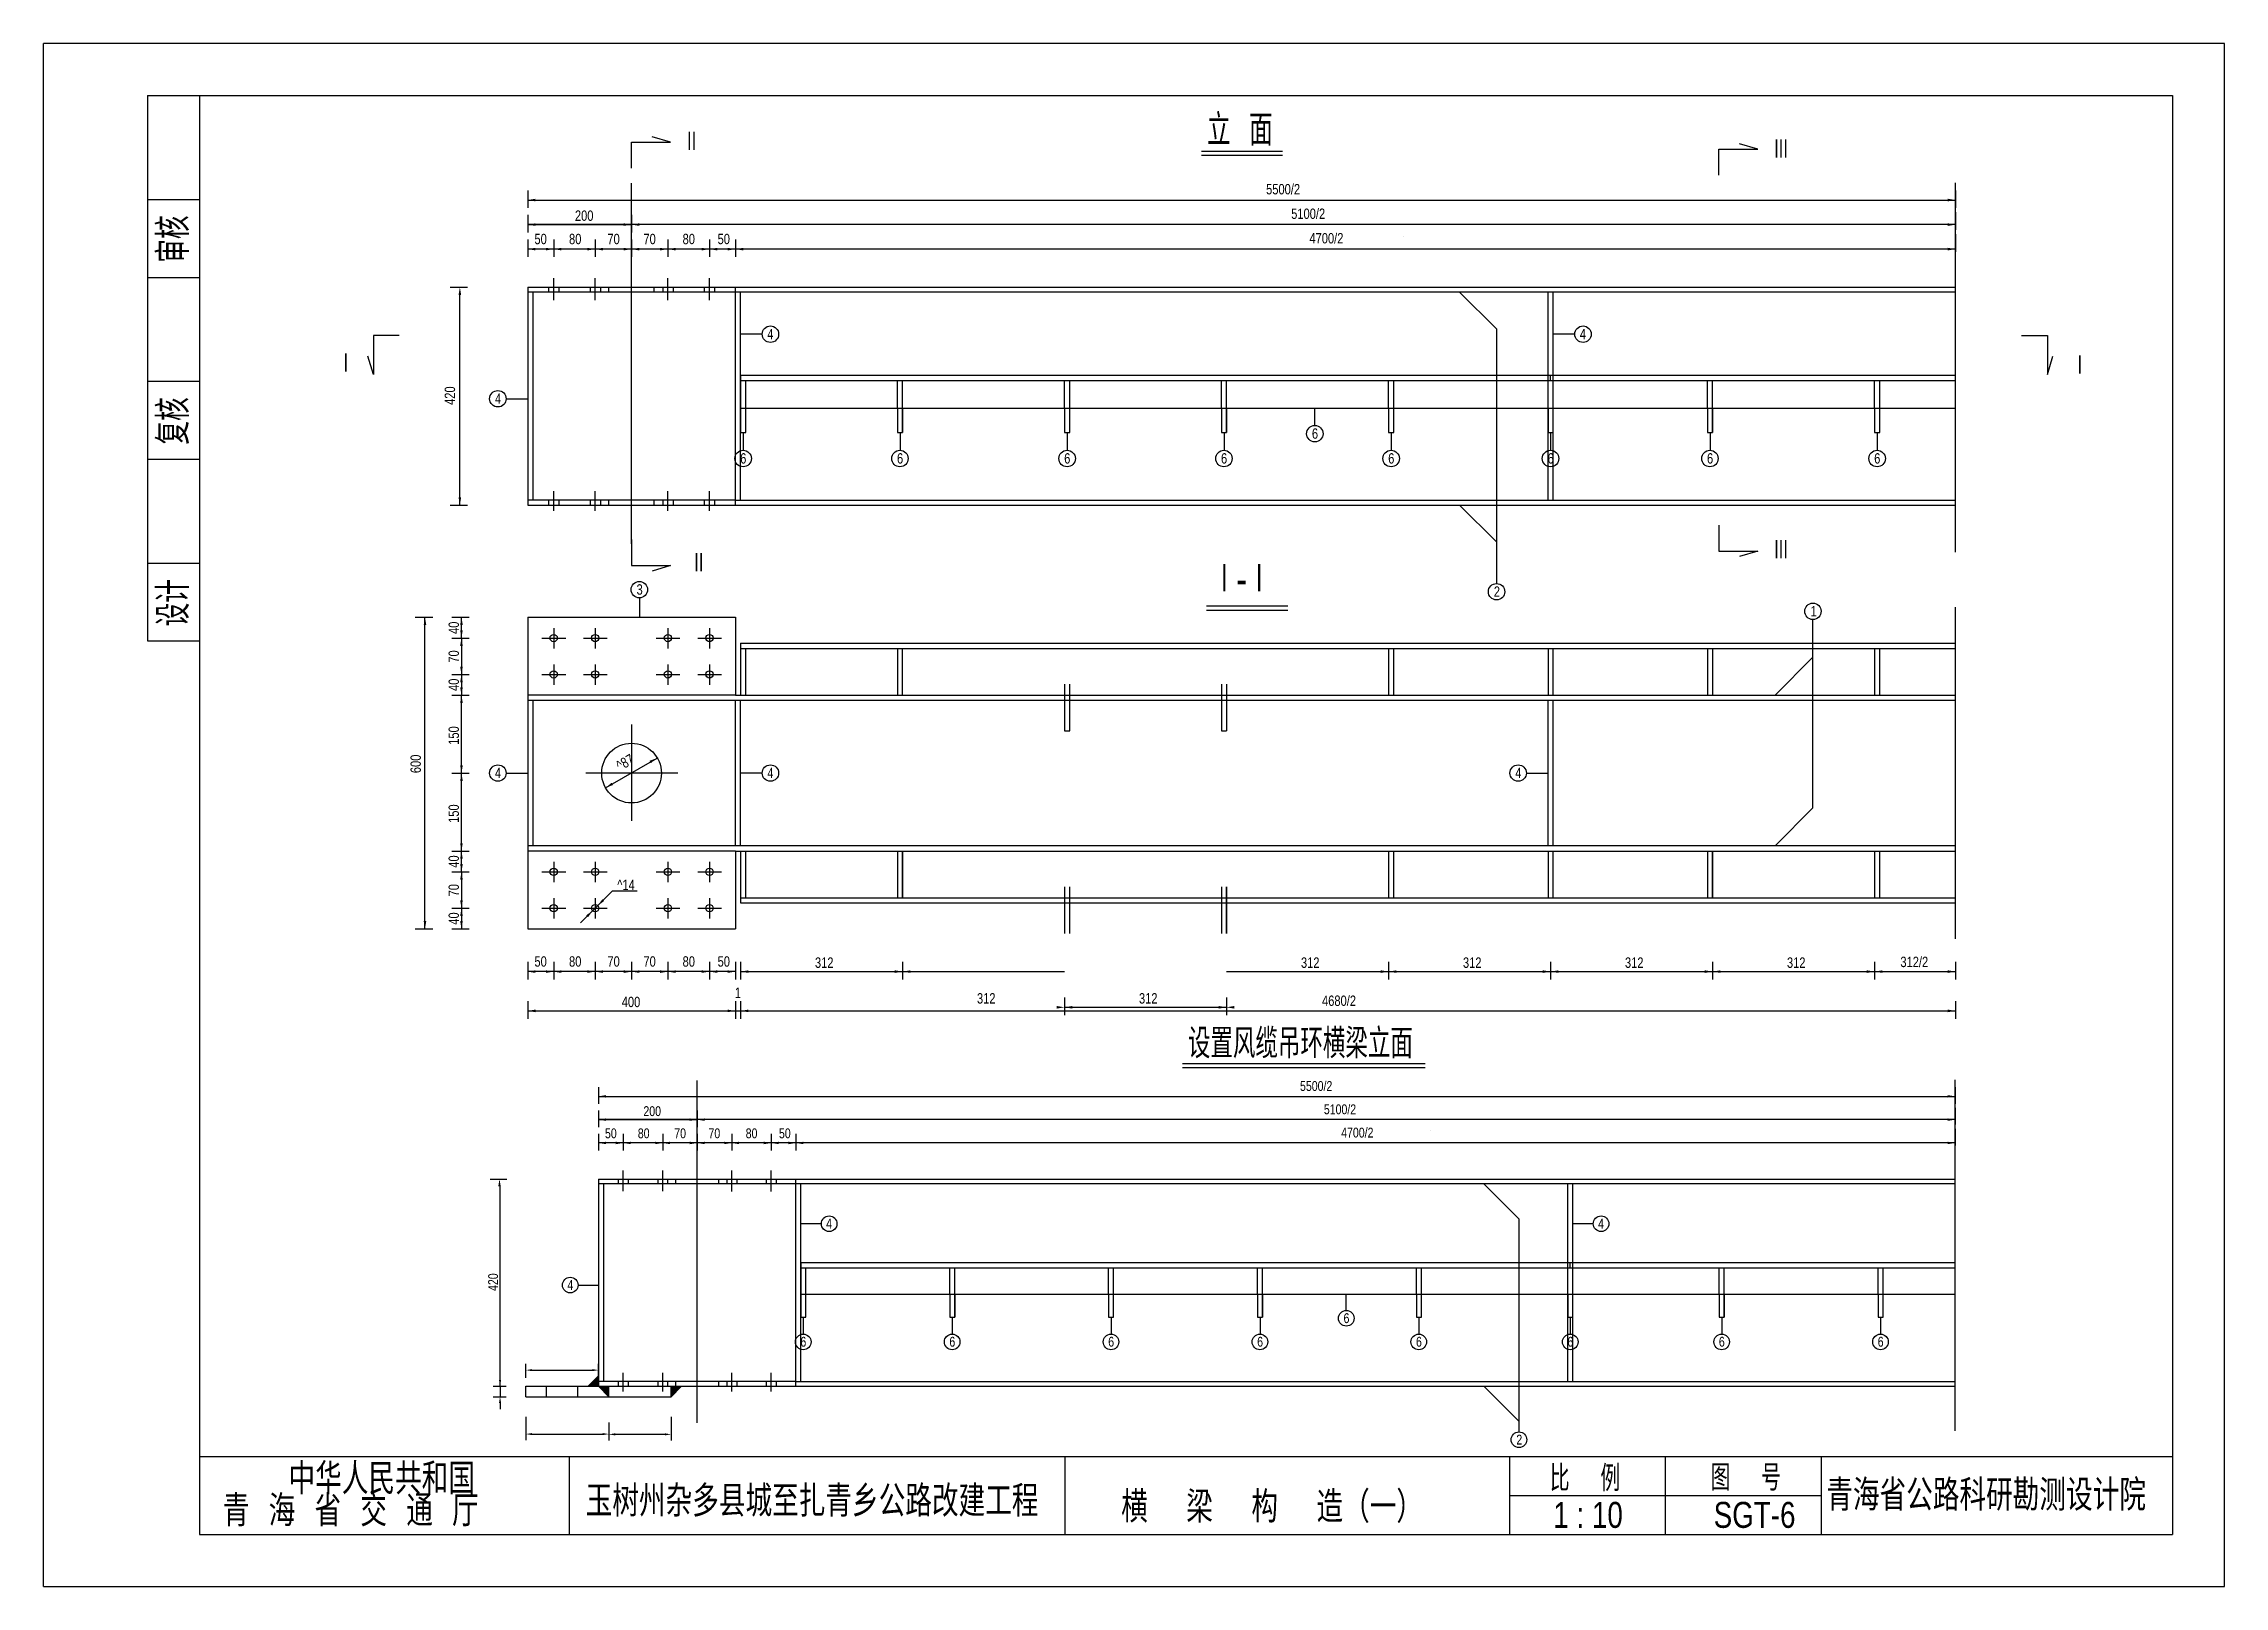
# Model space of a CAD drawing. Extents: x -1031 to 12639, y -595 to 6078.
# Drawn here: x -961 to 3239, y 3108 to 6078 of the extents above; entities that cross this region are included whole.
import ezdxf
from ezdxf.enums import TextEntityAlignment as Align

# ---------------------------------------------------------------- set-up
doc = ezdxf.new("R2010")
doc.units = 0
doc.header["$MEASUREMENT"] = 0
doc.layers.get('0').update_dxf_attribs({"linetype": 'CONTINUOUS'})
doc.layers.get('DEFPOINTS').update_dxf_attribs({"linetype": 'CONTINUOUS'})
doc.layers.add('LAYER2', color=2, linetype='CONTINUOUS')
doc.styles.add('GGX1', font='romanc.shx', dxfattribs={"width": 0.9, "bigfont": 'dk.shx'})
doc.styles.get("Standard").update_dxf_attribs({"font": 'txt.shx', "width": 0.8, "bigfont": 'dk.shx'})
doc.styles.add('STYLE1', font='stxt.shx', dxfattribs={"width": 0.8, "bigfont": 'dk.shx'})
doc.dimstyles.new('JYG', dxfattribs={"dimtxt": 4, "dimasz": 3, "dimexe": 3, "dimexo": 4, "dimgap": 1, "dimtad": 1, "dimtxsty": 'Standard', "dimcen": 2.5, "dimclrd": 2, "dimclre": 2, "dimclrt": 2, "dimadec": 0, "dimazin": 0, "dimtfac": 1, "dimtmove": 0, "dimatfit": 3, "dimfxl": 0, "dimarcsym": 0})

msp = doc.modelspace()

# ---------------------------------------------------------------- texts
at = {"color": 2, "style": 'STYLE1', "width": 0.8}
for s, height, p in [('立  面', 60, (1279.346, 5881.895)), ('5500/2', 20, (1393.357, 5787.825)), ('200', 20, (62.178, 5736.878)), ('5100/2', 20, (1441.639, 5740.6)), ('50', 20, (-15.745, 5691.947)), ('80', 20, (50.856, 5691.947)), ('70', 20, (124.742, 5691.947)), ('70', 20, (194.126, 5691.947)), ('80', 20, (269.573, 5691.947)), ('50', 20, (336.982, 5691.947)), ('4700/2', 20, (1476.761, 5693.375)), ('4', 20, (432.699, 5508.991)), ('4', 20, (1997.699, 5508.991)), ('4', 20, (-91.814, 5384.655)), ('6', 20, (1481.551, 5317.365)), ('6', 20, (380.482, 5269.609)), ('6', 20, (682.482, 5269.609)), ('6', 20, (1004.482, 5269.609)), ('6', 20, (1306.482, 5269.609)), ('6', 20, (1628.482, 5269.609)), ('6', 20, (1935.482, 5269.609)), ('6', 20, (2242.482, 5269.609)), ('6', 20, (2564.482, 5269.609)), ('3', 20, (180.895, 5017.25)), ('2', 20, (1831.871, 5013.145)), ('1', 20, (2441.98, 4975.463)), ('4', 20, (-91.814, 4664.062)), ('4', 20, (432.699, 4664.062)), ('4', 20, (1873.186, 4664.062)), ('^ 14', 20, (143.625, 4448.419)), ('50', 20, (-15.745, 4301.077)), ('80', 20, (50.856, 4301.077)), ('70', 20, (124.742, 4301.077)), ('70', 20, (194.126, 4301.077)), ('80', 20, (269.573, 4301.077)), ('50', 20, (336.982, 4301.077)), ('312', 20, (524.448, 4298.784)), ('312', 20, (1460.448, 4298.784)), ('312', 20, (1772.448, 4298.784)), ('312', 20, (2084.448, 4298.784)), ('312', 20, (2396.448, 4298.784)), ('312/2', 20, (2614.944, 4300.213)), ('400', 20, (152.351, 4223.141)), ('1', 20, (370.046, 4240.717)), ('312', 20, (836.448, 4230.05)), ('312', 20, (1148.448, 4230.05)), ('4680/2', 20, (1501.047, 4225.498)), ('设置风缆吊环横梁立面', 57, (1242.786, 4124.816)), ('5500/2', 19, (1458.699, 4061.814)), ('200', 19, (194.079, 4013.415)), ('5100/2', 19, (1504.567, 4016.951)), ('50', 19, (120.052, 3970.73)), ('80', 19, (183.324, 3970.73)), ('70', 19, (253.515, 3970.73)), ('70', 19, (319.43, 3970.73)), ('80', 19, (391.104, 3970.73)), ('50', 19, (455.143, 3970.73)), ('4700/2', 19, (1537.933, 3972.087)), ('4', 19, (546.074, 3796.922)), ('4', 19, (2032.824, 3796.922)), ('4', 19, (47.786, 3678.803)), ('6', 19, (1542.483, 3614.877)), ('6', 19, (496.468, 3569.509)), ('6', 19, (783.368, 3569.509)), ('6', 19, (1089.268, 3569.509)), ('6', 19, (1376.168, 3569.509)), ('6', 19, (1682.068, 3569.509)), ('6', 19, (1973.718, 3569.509)), ('6', 19, (2265.368, 3569.509)), ('6', 19, (2571.268, 3569.509)), ('2', 19, (1875.287, 3381.093))]:
    msp.add_text(s, height=height, dxfattribs=at).set_placement(p)
at = {"color": 2, "linetype": 'ByBlock', "style": 'STYLE1', "width": 0.8}
for s, p in [('审核', (-681.07, 5656.187)), ('复核', (-681.07, 5306.187)), ('设计', (-681.07, 4956.187))]:
    msp.add_text(s, height=60, rotation=90, dxfattribs=at).set_placement(p)
at = {"color": 2, "style": 'STYLE1', "width": 0.8}
for s, height, rotation, p in [('420', 20, 90, (-168.613, 5382.494)), ('40', 20, 90, (-161.209, 4941.526)), ('70', 20, 90, (-161.209, 4886.266)), ('40', 20, 90, (-161.209, 4831.803)), ('150', 20, 90, (-161.209, 4728.189)), ('600', 20, 90, (-234.519, 4673.617)), ('^ 87', 20, 30, (149.095, 4677.297)), ('150', 20, 90, (-161.209, 4577.801)), ('40', 20, 90, (-161.209, 4491.526)), ('70', 20, 90, (-161.209, 4436.266)), ('40', 20, 90, (-161.209, 4381.803)), ('420', 19, 90, (-85.865, 3676.75))]:
    msp.add_text(s, height=height, rotation=rotation, dxfattribs=at).set_placement(p)
at = {"color": 2, "linetype": 'ByBlock'}
for s, height, style, width, p in [('Ⅰ-Ⅰ', 60, 'STYLE1', 0.8, (1290.156, 5017.672)), ('中华人民共和国', 60, 'GGX1', 0.9, (-489.443, 3285.096)), ('比    例', 50, 'STYLE1', 0.8, (1939.807, 3291.046)), ('图    号', 50, 'STYLE1', 0.8, (2249.489, 3292.329)), ('青海省公路科研勘测设计院', 60, 'GGX1', 0.9, (2472.212, 3253.622)), (' 青 海 省 交 通 厅', 60, 'GGX1', 0.9, (-653.052, 3223.571)), ('玉树州杂多县城至扎青乡公路改建工程', 60, 'GGX1', 0.9, (82.864, 3242.203)), ('1 : 10', 50, 'STYLE1', 0.8, (1946.58, 3220.686)), ('SGT-6', 50, 'STYLE1', 0.8, (2255.366, 3220.686))]:
    msp.add_text(s, height=height, dxfattribs=dict(at, style=style, width=width)).set_placement(p)
at = {"color": 2, "linetype": 'ByBlock', "style": 'GGX1', "width": 0.9}
msp.add_text('横  梁  构  造（一）', height=60, dxfattribs=at).set_placement((1404.865, 3260.935), align=Align.MIDDLE_CENTER)
at = {"layer": 'LAYER2', "color": 2, "width": 0.8}
for s, p in [('Ⅱ', (271.787, 5869.435)), ('Ⅲ', (2369.936, 5854.575)), ('Ⅰ', (-394.216, 5443.005)), ('Ⅰ', (2945.398, 5438.961)), ('Ⅱ', (285.614, 5058.603)), ('Ⅲ', (2369.936, 5083.575))]:
    msp.add_text(s, height=40, dxfattribs=at).set_placement(p)

# ---------------------------------------------------------------- blocks, each defined once
blk = doc.blocks.new('*D17')
at = {"color": 2, "lineweight": -2}
for p, q in [((-32.3, 3509.2), (-32.3, 3536.3)), ((107.7, 3509.2), (107.7, 3536.3)), ((-20.3, 3524.3), (95.7, 3524.3))]:
    blk.add_line(p, q, dxfattribs=at)
at = {"color": 2}
for points in [[(-20.3, 3526.3), (-20.3, 3522.3), (-32.3, 3524.3)], [(95.7, 3526.3), (95.7, 3522.3), (107.7, 3524.3)]]:
    blk.add_solid(points, dxfattribs=at)
at = {"layer": 'DEFPOINTS', "color": 0}
for p in [(-32.3, 3493.2), (107.7, 3524.3), (107.7, 3493.2)]:
    blk.add_point(p, dxfattribs=at)
blk = doc.blocks.new('*D18')
at = {"color": 2, "lineweight": -2}
for p, q in [((-32.3, 3434.6), (-32.3, 3389.2)), ((127.7, 3423.2), (127.7, 3389.2)), ((-20.3, 3401.2), (115.7, 3401.2))]:
    blk.add_line(p, q, dxfattribs=at)
at = {"color": 2}
for points in [[(-20.3, 3403.2), (-20.3, 3399.2), (-32.3, 3401.2)], [(115.7, 3403.2), (115.7, 3399.2), (127.7, 3401.2)]]:
    blk.add_solid(points, dxfattribs=at)
at = {"layer": 'DEFPOINTS', "color": 0}
for p in [(-32.3, 3450.6), (127.7, 3439.2), (127.7, 3401.2)]:
    blk.add_point(p, dxfattribs=at)
blk = doc.blocks.new('*D19')
at = {"color": 2, "lineweight": -2}
for p, q in [((-95.5, 3493.2), (-70, 3493.2)), ((-82, 3505.2), (-82, 3517.2)), ((-82, 3493.2), (-82, 3473.2)), ((-95.5, 3473.2), (-70, 3473.2)), ((-82, 3461.2), (-82, 3449.2))]:
    blk.add_line(p, q, dxfattribs=at)
at = {"color": 2}
for points in [[(-84, 3505.2), (-80, 3505.2), (-82, 3493.2)], [(-84, 3461.2), (-80, 3461.2), (-82, 3473.2)]]:
    blk.add_solid(points, dxfattribs=at)
at = {"layer": 'DEFPOINTS', "color": 0}
for p in [(-111.5, 3493.2), (-111.5, 3473.2), (-82, 3473.2)]:
    blk.add_point(p, dxfattribs=at)
blk = doc.blocks.new('*D20')
at = {"color": 2, "lineweight": -2}
for p, q in [((127.7, 3423), (127.7, 3388.7)), ((247.7, 3434.4), (247.7, 3388.7)), ((235.7, 3400.7), (139.7, 3400.7))]:
    blk.add_line(p, q, dxfattribs=at)
at = {"color": 2}
for points in [[(139.7, 3402.7), (139.7, 3398.7), (127.7, 3400.7)], [(235.7, 3402.7), (235.7, 3398.7), (247.7, 3400.7)]]:
    blk.add_solid(points, dxfattribs=at)
at = {"layer": 'DEFPOINTS', "color": 0}
for p in [(247.7, 3450.4), (127.7, 3439), (127.7, 3400.7)]:
    blk.add_point(p, dxfattribs=at)

# ---------------------------------------------------------------- dimensions: what is measured, and where the dimension line sits
at = {"color": 1}
dim = msp.add_linear_dim(base=(107.725, 3524.296), p1=(-32.275, 3493.224), p2=(107.725, 3493.224), dimstyle='JYG', override={"dimtxt": 20, "dimasz": 12, "dimexe": 12, "dimexo": 16, "dimgap": 4}, dxfattribs=at)
dim.commit()
dim.dimension.update_dxf_attribs({"geometry": '*D17', "text_midpoint": (37.725, 3538.296)})
at = {"color": 2}
dim = msp.add_linear_dim(base=(-82.038, 3473.224), p1=(-111.451, 3493.224), p2=(-111.451, 3473.224), angle=90, dimstyle='JYG', override={"dimtxt": 20, "dimasz": 12, "dimexe": 12, "dimexo": 16, "dimgap": 4}, dxfattribs=at)
dim.commit()
dim.dimension.update_dxf_attribs({"geometry": '*D19', "text_midpoint": (-82.038, 3483.224), "dimtype": 160})
dim = msp.add_linear_dim(base=(127.725, 3401.18), p1=(-32.275, 3450.558), p2=(127.725, 3439.225), dimstyle='JYG', override={"dimtxt": 20, "dimasz": 12, "dimexe": 12, "dimexo": 16, "dimgap": 4}, dxfattribs=at)
dim.commit()
dim.dimension.update_dxf_attribs({"geometry": '*D18', "text_midpoint": (47.725, 3415.18)})
dim = msp.add_linear_dim(base=(127.725, 3400.677), p1=(247.725, 3450.371), p2=(127.725, 3439.038), angle=180, dimstyle='JYG', override={"dimtxt": 20, "dimasz": 12, "dimexe": 12, "dimexo": 16, "dimgap": 4}, dxfattribs=at)
dim.commit()
dim.dimension.update_dxf_attribs({"geometry": '*D20', "text_midpoint": (187.725, 3414.677)})

# ---------------------------------------------------------------- hatches: boundary and pattern name
h = msp.add_hatch()
h.set_pattern_fill('ANSI31', color=1, style=0)
h.set_pattern_definition([(45, (90.58765, -20.61879), (-0.0883883476, 0.0883883476), [])])
h.paths.add_polyline_path([(107.725, 3513.224), (87.725, 3493.224), (107.725, 3493.224)])
h.paths.add_polyline_path([(127.725, 3493.224), (107.725, 3493.224), (127.725, 3473.224)])
h.paths.add_polyline_path([(267.725, 3493.224), (247.725, 3493.224), (247.725, 3473.224)])

# ---------------------------------------------------------------- linework, layer by layer
at = {"color": 2, "linetype": 'Continuous'}
for p, q in [((-961.07, 3108.046), (-961.07, 6078.046)), ((3238.93, 6078.046), (-961.07, 6078.046)), ((3238.93, 3108.046), (3238.93, 6078.046)), ((-961.07, 3108.046), (3238.93, 3108.046))]:
    msp.add_line(p, q, dxfattribs=at)
at = {"linetype": 'Continuous'}
for p, q in [((-761.07, 5978.046), (-761.07, 4928.046)), ((-761.07, 5978.046), (-661.07, 5978.046)), ((-661.07, 5978.046), (-661.07, 5978.046)), ((-761.07, 5778.046), (-661.07, 5778.046)), ((-661.07, 5778.046), (-661.07, 5778.046)), ((-761.07, 5628.046), (-661.07, 5628.046)), ((-661.07, 5628.046), (-661.07, 5628.046)), ((-761.07, 5428.046), (-661.07, 5428.046)), ((-661.07, 5428.046), (-661.07, 5428.046)), ((-761.07, 5278.046), (-661.07, 5278.046)), ((-661.07, 5278.046), (-661.07, 5278.046)), ((-761.07, 5078.046), (-661.07, 5078.046)), ((-661.07, 5078.046), (-661.07, 5078.046)), ((-761.07, 4928.046), (-761.07, 4928.046)), ((-761.07, 4928.046), (-661.07, 4928.046)), ((-661.07, 4928.046), (-661.07, 4928.046)), ((-661.07, 3358.046), (3138.93, 3358.046)), ((51.656, 3208.046), (51.656, 3358.046)), ((51.656, 3358.046), (51.656, 3358.046)), ((908.526, 3358.046), (908.526, 3358.046)), ((1006.292, 3208.046), (1006.292, 3358.046)), ((1862.793, 3208.046), (1862.793, 3358.046)), ((1862.793, 3358.046), (1862.793, 3358.046)), ((2162.793, 3208.046), (2162.793, 3358.046)), ((2162.793, 3358.046), (2162.793, 3358.046)), ((2462.793, 3208.046), (2462.793, 3358.046)), ((2462.793, 3358.046), (2462.793, 3358.046)), ((3138.93, 3358.046), (3138.93, 3358.046)), ((1862.793, 3283.046), (2462.793, 3283.046))]:
    msp.add_line(p, q, dxfattribs=at)
at = {"color": 6}
for p, q in [((-661.07, 5978.046), (-661.07, 3208.046)), ((-661.07, 5978.046), (3138.93, 5978.046)), ((3138.93, 5978.046), (3138.93, 3208.046)), ((-661.07, 3208.046), (3138.93, 3208.046))]:
    msp.add_line(p, q, dxfattribs=at)
at = {"color": 2}
for p, q in [((171.279, 5888.157), (246.279, 5888.157)), ((171.279, 5838.157), (171.279, 5888.157)), ((246.279, 5888.157), (210.848, 5898.697)), ((2340.446, 5874.925), (2305.014, 5885.464)), ((1268.667, 5863.043), (1425.018, 5863.043)), ((2265.446, 5824.925), (2265.446, 5874.925)), ((2265.446, 5874.925), (2340.446, 5874.925)), ((1657.713, 5706.907), (1657.713, 5706.907)), ((-28.721, 5609.309), (2721.279, 5609.309)), ((-28.721, 5609.309), (-28.721, 5189.309)), ((-28.721, 5599.309), (-28.721, 5189.309)), ((371.279, 5599.309), (-28.721, 5599.309)), ((371.279, 5599.309), (371.279, 5609.309)), ((2721.279, 5599.309), (371.279, 5599.309)), ((373.779, 5609.309), (1938.779, 5609.309)), ((373.779, 5609.309), (1938.779, 5609.309)), ((1836.859, 5528.842), (1765.964, 5599.309)), ((1938.779, 5609.309), (2721.279, 5609.309)), ((1938.779, 5609.309), (2721.279, 5609.309)), ((-326.003, 5516.206), (-326.003, 5441.206)), ((-276.003, 5516.206), (-326.003, 5516.206)), ((422.901, 5518.646), (381.279, 5518.646)), ((1836.859, 5528.842), (1836.859, 5038.686)), ((1987.901, 5518.646), (1946.279, 5518.646)), ((2848.306, 5516.206), (2898.306, 5516.206)), ((2898.306, 5516.206), (2898.306, 5441.206)), ((-326.003, 5441.206), (-336.543, 5476.637)), ((2898.306, 5441.206), (2908.846, 5476.637)), ((2721.279, 5439.309), (381.279, 5439.309)), ((381.279, 5439.309), (381.279, 5329.309)), ((1941.279, 5429.309), (1941.279, 5439.309)), ((-70.343, 5394.309), (-28.721, 5394.309)), ((381.279, 5376.309), (2721.279, 5376.309)), ((391.279, 5329.309), (391.279, 5376.309)), ((683.279, 5376.309), (683.279, 5329.309)), ((693.279, 5376.309), (693.279, 5329.309)), ((693.279, 5329.309), (693.279, 5376.309)), ((1005.279, 5376.309), (1005.279, 5329.309)), ((1015.279, 5329.309), (1015.279, 5376.309)), ((1307.279, 5376.309), (1307.279, 5329.309)), ((1317.279, 5329.309), (1317.279, 5376.309)), ((1317.279, 5376.309), (1317.279, 5329.309)), ((1487.182, 5343.348), (1487.182, 5376.309)), ((1629.279, 5376.309), (1629.279, 5329.309)), ((1639.279, 5329.309), (1639.279, 5376.309)), ((1936.279, 5376.309), (1936.279, 5329.309)), ((1946.279, 5329.309), (1946.279, 5376.309)), ((2243.279, 5376.309), (2243.279, 5329.309)), ((2253.279, 5329.309), (2253.279, 5376.309)), ((2253.279, 5376.309), (2253.279, 5329.309)), ((2565.279, 5376.309), (2565.279, 5329.309)), ((2575.279, 5329.309), (2575.279, 5376.309)), ((381.279, 5329.309), (391.279, 5329.309)), ((386.279, 5329.309), (386.279, 5295.671)), ((683.279, 5329.309), (693.279, 5329.309)), ((688.279, 5329.309), (688.279, 5295.671)), ((1005.279, 5329.309), (1015.279, 5329.309)), ((1010.279, 5329.309), (1010.279, 5295.671)), ((1307.279, 5329.309), (1317.279, 5329.309)), ((1312.279, 5329.309), (1312.279, 5295.671)), ((1629.279, 5329.309), (1639.279, 5329.309)), ((1634.279, 5329.309), (1634.279, 5295.671)), ((1936.279, 5329.309), (1946.279, 5329.309)), ((1941.279, 5329.309), (1941.279, 5295.671)), ((2243.279, 5329.309), (2253.279, 5329.309)), ((2248.279, 5329.309), (2248.279, 5295.671)), ((2565.279, 5329.309), (2575.279, 5329.309)), ((2570.279, 5329.309), (2570.279, 5295.671)), ((371.279, 5199.309), (-28.721, 5199.309)), ((-28.721, 5189.309), (2721.279, 5189.309)), ((371.279, 5199.309), (2721.279, 5199.309)), ((371.279, 5189.309), (371.279, 5199.309)), ((1836.859, 5118.842), (1765.964, 5189.309)), ((2265.446, 5150.926), (2265.446, 5100.926)), ((171.279, 5123.246), (171.279, 5073.246)), ((2265.446, 5100.926), (2340.446, 5100.926)), ((2340.446, 5100.926), (2305.014, 5090.386)), ((171.279, 5073.246), (246.279, 5073.246)), ((246.279, 5073.246), (210.848, 5062.706)), ((186.241, 5011.114), (186.241, 4973.717)), ((-156.329, 4933.717), (-156.329, 4973.717)), ((-28.721, 4973.717), (371.279, 4973.717)), ((-28.721, 4973.717), (-28.721, 4373.717)), ((371.279, 4973.717), (371.279, 4823.717)), ((1278.822, 4987.613), (1435.174, 4987.613)), ((2446.111, 4606.968), (2446.111, 4968.935)), ((-156.329, 4933.717), (-156.329, 4863.717)), ((381.279, 4923.717), (2721.279, 4923.717)), ((2446.111, 4896.968), (2373.47, 4823.717)), ((-156.329, 4863.717), (-156.329, 4823.717)), ((-156.329, 4523.717), (-156.329, 4823.717)), ((371.279, 4823.717), (-28.721, 4823.717)), ((2721.279, 4813.717), (-28.721, 4813.717)), ((-18.721, 4813.717), (-18.721, 4533.717)), ((371.279, 4823.717), (2721.279, 4823.717)), ((371.279, 4533.717), (371.279, 4813.717)), ((381.279, 4823.717), (391.279, 4823.717)), ((381.279, 4533.717), (381.279, 4813.717)), ((683.279, 4823.717), (693.279, 4823.717)), ((1629.279, 4823.717), (1639.279, 4823.717)), ((1931.279, 4823.717), (1941.279, 4823.717)), ((1936.279, 4533.717), (1936.279, 4813.717)), ((1941.279, 4823.717), (1951.279, 4823.717)), ((1946.279, 4533.717), (1946.279, 4813.717)), ((2243.279, 4823.717), (2253.279, 4823.717)), ((2565.279, 4823.717), (2575.279, 4823.717)), ((1005.279, 4754.982), (1015.279, 4754.982)), ((1307.279, 4754.982), (1317.279, 4754.982)), ((-70.343, 4673.717), (-28.721, 4673.717)), ((121.196, 4645.458), (220.288, 4702.669)), ((422.901, 4673.717), (381.279, 4673.717)), ((1894.657, 4673.717), (1936.279, 4673.717)), ((2446.111, 4606.968), (2373.47, 4533.717)), ((-156.329, 4483.717), (-156.329, 4523.717)), ((2721.279, 4533.717), (-28.721, 4533.717)), ((371.279, 4523.717), (-28.721, 4523.717)), ((-28.721, 4523.717), (-28.721, 4523.717)), ((371.279, 4523.717), (2721.279, 4523.717)), ((371.279, 4523.717), (371.279, 4373.717)), ((1936.279, 4523.717), (1936.279, 4433.717)), ((1946.279, 4433.717), (1946.279, 4523.717)), ((-156.329, 4483.717), (-156.329, 4413.717)), ((-156.329, 4413.717), (-156.329, 4373.717)), ((72.995, 4385.433), (134.458, 4446.895)), ((134.449, 4446.895), (182.198, 4446.895)), ((381.279, 4423.717), (2721.279, 4423.717)), ((-28.721, 4373.717), (371.279, 4373.717)), ((371.313, 4291.566), (-28.754, 4291.566)), ((381.279, 4215.923), (2721.279, 4215.923)), ((1232.642, 4106.906), (1699.719, 4106.906)), ((1709.838, 3984.942), (1709.838, 3984.942)), ((107.725, 3892.224), (2720.225, 3892.224)), ((107.725, 3892.224), (107.725, 3493.224)), ((107.725, 3882.724), (107.725, 3493.224)), ((487.725, 3882.724), (107.725, 3882.724)), ((487.725, 3882.724), (487.725, 3892.224)), ((2720.225, 3882.724), (487.725, 3882.724)), ((490.1, 3892.224), (1976.85, 3892.224)), ((490.1, 3892.224), (1976.85, 3892.224)), ((1880.026, 3815.781), (1812.676, 3882.724)), ((1976.85, 3892.224), (2720.225, 3892.224)), ((1976.85, 3892.224), (2720.225, 3892.224)), ((536.766, 3806.094), (497.225, 3806.094)), ((1880.026, 3815.781), (1880.026, 3405.356)), ((2023.516, 3806.094), (1983.975, 3806.094)), ((2720.225, 3730.724), (497.225, 3730.724)), ((497.225, 3730.724), (497.225, 3626.224)), ((1979.225, 3721.224), (1979.225, 3730.724)), ((68.185, 3687.974), (107.725, 3687.974)), ((497.225, 3670.874), (2720.225, 3670.874)), ((506.725, 3626.224), (506.725, 3670.874)), ((784.125, 3670.874), (784.125, 3626.224)), ((793.625, 3670.874), (793.625, 3626.224)), ((793.625, 3626.224), (793.625, 3670.874)), ((1090.025, 3670.874), (1090.025, 3626.224)), ((1099.525, 3626.224), (1099.525, 3670.874)), ((1376.925, 3670.874), (1376.925, 3626.224)), ((1386.425, 3626.224), (1386.425, 3670.874)), ((1386.425, 3670.874), (1386.425, 3626.224)), ((1547.833, 3639.561), (1547.833, 3670.874)), ((1682.825, 3670.874), (1682.825, 3626.224)), ((1692.325, 3626.224), (1692.325, 3670.874)), ((1974.475, 3670.874), (1974.475, 3626.224)), ((1983.975, 3626.224), (1983.975, 3670.874)), ((2266.125, 3670.874), (2266.125, 3626.224)), ((2275.625, 3626.224), (2275.625, 3670.874)), ((2275.625, 3670.874), (2275.625, 3626.224)), ((2572.025, 3670.874), (2572.025, 3626.224)), ((2581.525, 3626.224), (2581.525, 3670.874)), ((497.225, 3626.224), (506.725, 3626.224)), ((501.975, 3626.224), (501.975, 3594.268)), ((784.125, 3626.224), (793.625, 3626.224)), ((788.875, 3626.224), (788.875, 3594.268)), ((1090.025, 3626.224), (1099.525, 3626.224)), ((1094.775, 3626.224), (1094.775, 3594.268)), ((1376.925, 3626.224), (1386.425, 3626.224)), ((1381.675, 3626.224), (1381.675, 3594.268)), ((1682.825, 3626.224), (1692.325, 3626.224)), ((1687.575, 3626.224), (1687.575, 3594.268)), ((1974.475, 3626.224), (1983.975, 3626.224)), ((1979.225, 3626.224), (1979.225, 3594.268)), ((2266.125, 3626.224), (2275.625, 3626.224)), ((2270.875, 3626.224), (2270.875, 3594.268)), ((2572.025, 3626.224), (2581.525, 3626.224)), ((2576.775, 3626.224), (2576.775, 3594.268)), ((7.725, 3473.224), (7.725, 3493.224)), ((67.725, 3473.224), (67.725, 3493.224)), ((487.725, 3502.724), (107.725, 3502.724)), ((107.725, 3493.224), (2720.225, 3493.224)), ((487.725, 3502.724), (2720.225, 3502.724)), ((487.725, 3493.224), (487.725, 3502.724)), ((1880.026, 3426.281), (1812.676, 3493.224))]:
    msp.add_line(p, q, dxfattribs=at)
for p, q in [((1268.667, 5871.188), (1425.018, 5871.188)), ((1278.822, 4995.758), (1435.174, 4995.758)), ((1232.642, 4114.644), (1699.719, 4114.644))]:
    msp.add_line(p, q)
at = {"color": 3}
for p, q in [((171.279, 5115.094), (171.279, 5809.269)), ((2721.279, 5099.327), (2721.279, 5810.02)), ((21.279, 5584.495), (21.279, 5626.344)), ((101.279, 5584.495), (101.279, 5626.344)), ((241.279, 5584.076), (241.279, 5626.344)), ((321.279, 5584.076), (321.279, 5626.344)), ((21.279, 5178.723), (21.279, 5216.266)), ((101.279, 5178.723), (101.279, 5216.266)), ((241.279, 5178.723), (241.279, 5216.266)), ((321.279, 5178.723), (321.279, 5216.266)), ((2721.279, 4354.901), (2721.279, 4993.211)), ((-1.405, 4933.717), (44.499, 4933.717)), ((21.279, 4952.905), (21.279, 4913.641)), ((78.595, 4933.717), (124.499, 4933.717)), ((101.279, 4952.905), (101.279, 4913.641)), ((218.595, 4933.717), (264.499, 4933.717)), ((241.279, 4952.905), (241.279, 4913.641)), ((298.595, 4933.717), (344.499, 4933.717)), ((321.279, 4952.905), (321.279, 4913.641)), ((21.279, 4882.905), (21.279, 4843.641)), ((101.279, 4882.905), (101.279, 4843.641)), ((241.279, 4882.905), (241.279, 4843.641)), ((321.279, 4882.905), (321.279, 4843.641)), ((-1.405, 4863.717), (44.499, 4863.717)), ((78.595, 4863.717), (124.499, 4863.717)), ((218.595, 4863.717), (264.499, 4863.717)), ((298.595, 4863.717), (344.499, 4863.717)), ((171.279, 4767.158), (171.279, 4582.085)), ((260.629, 4673.717), (82.907, 4673.717)), ((21.279, 4502.905), (21.279, 4463.641)), ((101.279, 4502.905), (101.279, 4463.641)), ((241.279, 4502.905), (241.279, 4463.641)), ((321.279, 4502.905), (321.279, 4463.641)), ((-1.405, 4483.717), (44.499, 4483.717)), ((78.595, 4483.717), (124.499, 4483.717)), ((218.595, 4483.717), (264.499, 4483.717)), ((298.595, 4483.717), (344.499, 4483.717)), ((-1.405, 4413.717), (44.499, 4413.717)), ((21.279, 4432.905), (21.279, 4393.641)), ((78.595, 4413.717), (124.499, 4413.717)), ((101.279, 4432.905), (101.279, 4393.641)), ((218.595, 4413.717), (264.499, 4413.717)), ((241.279, 4432.905), (241.279, 4393.641)), ((298.595, 4413.717), (344.499, 4413.717)), ((321.279, 4432.905), (321.279, 4393.641)), ((297.725, 3422.72), (297.725, 4082.186)), ((2720.225, 3407.741), (2720.225, 4082.899)), ((155.225, 3868.651), (155.225, 3908.408)), ((231.225, 3868.651), (231.225, 3908.408)), ((364.225, 3868.253), (364.225, 3908.408)), ((440.225, 3868.253), (440.225, 3908.408)), ((155.225, 3483.168), (155.225, 3518.833)), ((231.225, 3483.168), (231.225, 3518.833)), ((364.225, 3483.168), (364.225, 3518.833)), ((440.225, 3483.168), (440.225, 3518.833))]:
    msp.add_line(p, q, dxfattribs=at)
at = {"color": 2, "linetype": 'ByBlock'}
for p, q in [((-28.754, 5795.596), (-28.754, 5761.885)), ((-28.754, 5776.885), (2721.279, 5776.885)), ((2721.279, 5795.596), (2721.279, 5761.885)), ((2721.279, 5795.596), (2721.279, 5761.885)), ((-28.754, 5748.371), (-28.754, 5714.66)), ((2721.279, 5729.66), (-28.754, 5729.66)), ((-28.754, 5729.66), (171.279, 5729.66)), ((171.279, 5748.371), (171.279, 5714.66)), ((171.279, 5748.371), (171.279, 5714.66)), ((2721.279, 5753.371), (2721.279, 5719.66)), ((2721.279, 5753.371), (2721.279, 5719.66)), ((-28.754, 5701.146), (-28.754, 5667.435)), ((2721.279, 5682.435), (-28.754, 5682.435)), ((21.279, 5701.146), (21.279, 5667.435)), ((101.279, 5701.146), (101.279, 5667.435)), ((171.279, 5701.146), (171.279, 5667.435)), ((171.279, 5701.146), (171.279, 5667.435)), ((241.279, 5701.146), (241.279, 5667.435)), ((321.279, 5701.146), (321.279, 5667.435)), ((371.313, 5701.146), (371.313, 5667.435)), ((2721.279, 5711.146), (2721.279, 5677.435)), ((2721.279, 5711.146), (2721.279, 5677.435)), ((-178.122, 5609.309), (-144.411, 5609.309)), ((-178.122, 5609.309), (-144.411, 5609.309)), ((-159.411, 5189.309), (-159.411, 5594.309)), ((-178.122, 5189.309), (-144.411, 5189.309)), ((-178.122, 5189.309), (-144.411, 5189.309)), ((-245.294, 4973.717), (-211.583, 4973.717)), ((-245.294, 4973.717), (-211.583, 4973.717)), ((-226.583, 4373.717), (-226.583, 4973.717)), ((-175.04, 4973.717), (-141.329, 4973.717)), ((-175.04, 4973.717), (-141.329, 4973.717)), ((-175.04, 4933.717), (-141.329, 4933.717)), ((-175.04, 4933.717), (-141.329, 4933.717)), ((-175.04, 4863.717), (-141.329, 4863.717)), ((-175.04, 4863.717), (-141.329, 4863.717)), ((-175.04, 4823.717), (-141.329, 4823.717)), ((-175.04, 4823.717), (-141.329, 4823.717)), ((-175.04, 4673.717), (-141.329, 4673.717)), ((-175.04, 4673.717), (-141.329, 4673.717)), ((-175.04, 4673.717), (-141.329, 4673.717)), ((-175.04, 4673.717), (-141.329, 4673.717)), ((-175.04, 4523.717), (-141.329, 4523.717)), ((-175.04, 4523.717), (-141.329, 4523.717)), ((-175.04, 4523.717), (-141.329, 4523.717)), ((-175.04, 4523.717), (-141.329, 4523.717)), ((-175.04, 4483.717), (-141.329, 4483.717)), ((-175.04, 4483.717), (-141.329, 4483.717)), ((-175.04, 4413.717), (-141.329, 4413.717)), ((-175.04, 4413.717), (-141.329, 4413.717)), ((-245.294, 4373.717), (-211.583, 4373.717)), ((-245.294, 4373.717), (-211.583, 4373.717)), ((-175.04, 4373.717), (-141.329, 4373.717)), ((-175.04, 4373.717), (-141.329, 4373.717)), ((-28.754, 4310.277), (-28.754, 4276.566)), ((21.279, 4310.277), (21.279, 4276.566)), ((101.279, 4310.277), (101.279, 4276.566)), ((171.279, 4310.277), (171.279, 4276.566)), ((171.279, 4310.277), (171.279, 4276.566)), ((241.279, 4310.277), (241.279, 4276.566)), ((321.279, 4310.277), (321.279, 4276.566)), ((371.313, 4310.277), (371.313, 4276.566)), ((381.279, 4310.277), (381.279, 4276.566)), ((381.279, 4310.277), (381.279, 4276.566)), ((381.279, 4310.277), (381.279, 4276.566)), ((381.279, 4291.566), (693.279, 4291.566)), ((693.279, 4310.277), (693.279, 4276.566)), ((693.279, 4310.277), (693.279, 4276.566)), ((693.279, 4310.277), (693.279, 4276.566)), ((693.279, 4291.566), (1005.279, 4291.566)), ((1317.279, 4291.566), (1629.279, 4291.566)), ((1629.279, 4310.277), (1629.279, 4276.566)), ((1629.279, 4310.277), (1629.279, 4276.566)), ((1629.279, 4310.277), (1629.279, 4276.566)), ((1629.279, 4291.566), (1941.279, 4291.566)), ((1941.279, 4310.277), (1941.279, 4276.566)), ((1941.279, 4310.277), (1941.279, 4276.566)), ((1941.279, 4310.277), (1941.279, 4276.566)), ((1941.279, 4291.566), (2253.279, 4291.566)), ((2253.279, 4310.277), (2253.279, 4276.566)), ((2253.279, 4310.277), (2253.279, 4276.566)), ((2253.279, 4310.277), (2253.279, 4276.566)), ((2253.279, 4291.566), (2565.279, 4291.566)), ((2565.279, 4310.277), (2565.279, 4276.566)), ((2565.279, 4310.277), (2565.279, 4276.566)), ((2565.279, 4310.277), (2565.279, 4276.566)), ((2565.279, 4291.566), (2721.279, 4291.566)), ((2721.279, 4310.277), (2721.279, 4276.566)), ((2721.279, 4310.277), (2721.279, 4276.566)), ((-28.721, 4234.634), (-28.721, 4200.923)), ((-28.721, 4215.923), (381.279, 4215.923)), ((371.279, 4234.634), (371.279, 4200.923)), ((381.279, 4234.634), (381.279, 4200.923)), ((1005.279, 4241.542), (1005.279, 4207.832)), ((1005.279, 4241.542), (1005.279, 4207.832)), ((1005.279, 4241.542), (1005.279, 4207.832)), ((1005.279, 4222.832), (1317.279, 4222.832)), ((1317.279, 4241.542), (1317.279, 4207.832)), ((1317.279, 4241.542), (1317.279, 4207.832)), ((1317.279, 4241.542), (1317.279, 4207.832)), ((2721.279, 4234.634), (2721.279, 4200.923)), ((2721.279, 4234.634), (2721.279, 4200.923)), ((107.693, 4069.196), (107.693, 4037.171)), ((107.693, 4051.421), (2720.225, 4051.421)), ((2720.225, 4069.196), (2720.225, 4037.171)), ((2720.225, 4069.196), (2720.225, 4037.171)), ((107.693, 4024.333), (107.693, 3992.308)), ((2720.225, 4006.558), (107.693, 4006.558)), ((107.693, 4006.558), (297.725, 4006.558)), ((297.725, 4024.333), (297.725, 3992.308)), ((297.725, 4024.333), (297.725, 3992.308)), ((2720.225, 4029.083), (2720.225, 3997.058)), ((2720.225, 4029.083), (2720.225, 3997.058)), ((107.693, 3979.47), (107.693, 3947.444)), ((2720.225, 3961.694), (107.693, 3961.694)), ((155.225, 3979.47), (155.225, 3947.444)), ((231.225, 3979.47), (231.225, 3947.444)), ((297.725, 3979.47), (297.725, 3947.444)), ((297.725, 3979.47), (297.725, 3947.444)), ((364.225, 3979.47), (364.225, 3947.444)), ((440.225, 3979.47), (440.225, 3947.444)), ((487.758, 3979.47), (487.758, 3947.444)), ((2720.225, 3988.97), (2720.225, 3956.944)), ((2720.225, 3988.97), (2720.225, 3956.944)), ((-100.819, 3892.224), (-68.794, 3892.224)), ((-100.819, 3892.224), (-68.794, 3892.224)), ((-82.038, 3493.224), (-82.038, 3877.974)), ((-14.206, 3493.224), (17.82, 3493.224)), ((-14.206, 3493.224), (17.82, 3493.224))]:
    msp.add_line(p, q, dxfattribs=at)
at = {"color": 1}
for p, q in [((-18.721, 5599.309), (-18.721, 5199.309)), ((11.279, 5609.309), (11.279, 5599.309)), ((31.279, 5609.309), (31.279, 5599.309)), ((91.279, 5609.309), (91.279, 5599.309)), ((111.279, 5609.309), (111.279, 5599.309)), ((127.779, 5599.309), (127.779, 5609.309)), ((214.779, 5599.309), (214.779, 5609.309)), ((231.279, 5609.309), (231.279, 5599.309)), ((251.279, 5609.309), (251.279, 5599.309)), ((311.279, 5609.309), (311.279, 5599.309)), ((331.279, 5609.309), (331.279, 5599.309)), ((371.279, 5199.309), (371.279, 5599.309)), ((381.279, 5199.309), (381.279, 5599.309)), ((1936.279, 5199.309), (1936.279, 5599.309)), ((1946.279, 5199.309), (1946.279, 5599.309)), ((381.279, 5429.309), (2721.279, 5429.309)), ((391.279, 5376.309), (391.279, 5429.309)), ((683.279, 5376.309), (683.279, 5429.309)), ((693.279, 5376.309), (693.279, 5429.309)), ((1005.279, 5376.309), (1005.279, 5429.309)), ((1015.279, 5376.309), (1015.279, 5429.309)), ((1307.279, 5376.309), (1307.279, 5429.309)), ((1317.279, 5376.309), (1317.279, 5429.309)), ((1629.279, 5376.309), (1629.279, 5429.309)), ((1639.279, 5376.309), (1639.279, 5429.309)), ((2243.279, 5376.309), (2243.279, 5429.309)), ((2253.279, 5376.309), (2253.279, 5429.309)), ((2565.279, 5376.309), (2565.279, 5429.309)), ((2575.279, 5376.309), (2575.279, 5429.309)), ((11.279, 5199.309), (11.279, 5189.309)), ((31.279, 5199.309), (31.279, 5189.309)), ((91.279, 5199.309), (91.279, 5189.309)), ((111.279, 5199.309), (111.279, 5189.309)), ((127.779, 5189.309), (127.779, 5199.309)), ((214.779, 5189.309), (214.779, 5199.309)), ((231.279, 5199.309), (231.279, 5189.309)), ((251.279, 5199.309), (251.279, 5189.309)), ((311.279, 5199.309), (311.279, 5189.309)), ((331.279, 5199.309), (331.279, 5189.309)), ((381.279, 4923.717), (381.279, 4823.717)), ((381.279, 4923.717), (381.279, 4823.717)), ((381.279, 4913.717), (2721.279, 4913.717)), ((391.279, 4823.717), (391.279, 4913.717)), ((683.279, 4913.717), (683.279, 4823.717)), ((693.279, 4823.717), (693.279, 4913.717)), ((1629.279, 4913.717), (1629.279, 4823.717)), ((1639.279, 4823.717), (1639.279, 4913.717)), ((1936.279, 4913.717), (1936.279, 4823.717)), ((1946.279, 4823.717), (1946.279, 4913.717)), ((2243.279, 4913.717), (2243.279, 4823.717)), ((2253.279, 4913.717), (2253.279, 4823.717)), ((2565.279, 4913.717), (2565.279, 4823.717)), ((2575.279, 4823.717), (2575.279, 4913.717)), ((1005.279, 4844.982), (1005.279, 4754.982)), ((1015.279, 4754.982), (1015.279, 4844.982)), ((1307.279, 4844.982), (1307.279, 4754.982)), ((1317.279, 4844.982), (1317.279, 4754.982)), ((381.279, 4523.717), (381.279, 4423.717)), ((381.279, 4523.717), (381.279, 4423.717)), ((391.279, 4433.717), (391.279, 4523.717)), ((683.279, 4523.717), (683.279, 4433.717)), ((693.279, 4433.717), (693.279, 4523.717)), ((693.279, 4523.717), (693.279, 4433.717)), ((1629.279, 4523.717), (1629.279, 4433.717)), ((1639.279, 4433.717), (1639.279, 4523.717)), ((2243.279, 4523.717), (2243.279, 4433.717)), ((2253.279, 4523.717), (2253.279, 4433.717)), ((2253.279, 4433.717), (2253.279, 4523.717)), ((2565.279, 4523.717), (2565.279, 4433.717)), ((2575.279, 4433.717), (2575.279, 4523.717)), ((1005.279, 4454.982), (1005.279, 4364.982)), ((1015.279, 4364.982), (1015.279, 4454.982)), ((1307.279, 4454.982), (1307.279, 4364.982)), ((1317.279, 4454.982), (1317.279, 4364.982)), ((1317.279, 4364.982), (1317.279, 4454.982)), ((381.279, 4433.717), (2721.279, 4433.717)), ((117.225, 3882.724), (117.225, 3502.724)), ((145.725, 3892.224), (145.725, 3882.724)), ((164.725, 3892.224), (164.725, 3882.724)), ((221.725, 3892.224), (221.725, 3882.724)), ((240.725, 3892.224), (240.725, 3882.724)), ((256.4, 3882.724), (256.4, 3892.224)), ((339.05, 3882.724), (339.05, 3892.224)), ((354.725, 3892.224), (354.725, 3882.724)), ((373.725, 3892.224), (373.725, 3882.724)), ((430.725, 3892.224), (430.725, 3882.724)), ((449.725, 3892.224), (449.725, 3882.724)), ((487.725, 3502.724), (487.725, 3882.724)), ((497.225, 3502.724), (497.225, 3882.724)), ((1974.475, 3502.724), (1974.475, 3882.724)), ((1983.975, 3502.724), (1983.975, 3882.724)), ((497.225, 3721.224), (2720.225, 3721.224)), ((506.725, 3670.874), (506.725, 3721.224)), ((784.125, 3670.874), (784.125, 3721.224)), ((793.625, 3670.874), (793.625, 3721.224)), ((1090.025, 3670.874), (1090.025, 3721.224)), ((1099.525, 3670.874), (1099.525, 3721.224)), ((1376.925, 3670.874), (1376.925, 3721.224)), ((1386.425, 3670.874), (1386.425, 3721.224)), ((1682.825, 3670.874), (1682.825, 3721.224)), ((1692.325, 3670.874), (1692.325, 3721.224)), ((2266.125, 3670.874), (2266.125, 3721.224)), ((2275.625, 3670.874), (2275.625, 3721.224)), ((2572.025, 3670.874), (2572.025, 3721.224)), ((2581.525, 3670.874), (2581.525, 3721.224)), ((107.725, 3513.224), (87.725, 3493.224)), ((107.725, 3493.224), (127.725, 3473.224)), ((145.725, 3502.724), (145.725, 3493.224)), ((164.725, 3502.724), (164.725, 3493.224)), ((221.725, 3502.724), (221.725, 3493.224)), ((240.725, 3502.724), (240.725, 3493.224)), ((256.4, 3493.224), (256.4, 3502.724)), ((339.05, 3493.224), (339.05, 3502.724)), ((354.725, 3502.724), (354.725, 3493.224)), ((373.725, 3502.724), (373.725, 3493.224)), ((430.725, 3502.724), (430.725, 3493.224)), ((449.725, 3502.724), (449.725, 3493.224))]:
    msp.add_line(p, q, dxfattribs=at)
at = {"color": 7}
for p, q in [((-32.275, 3493.224), (247.725, 3493.224)), ((-32.275, 3473.224), (-32.275, 3493.224)), ((127.725, 3473.224), (127.725, 3493.224)), ((247.725, 3473.224), (267.725, 3493.224)), ((247.725, 3473.224), (247.725, 3493.224)), ((-32.275, 3473.224), (247.725, 3473.224))]:
    msp.add_line(p, q, dxfattribs=at)
at = {"color": 2}
for centre, radius in [((438.741, 5518.696), 15.84), ((2003.741, 5518.696), 15.84), ((-86.182, 5394.36), 15.84), ((1487.182, 5327.069), 15.84), ((386.114, 5279.314), 15.84), ((688.114, 5279.314), 15.84), ((1010.114, 5279.314), 15.84), ((1312.114, 5279.314), 15.84), ((1634.114, 5279.314), 15.84), ((1941.114, 5279.314), 15.84), ((2248.114, 5279.314), 15.84), ((2570.114, 5279.314), 15.84), ((186.241, 5026.954), 15.84), ((1837.217, 5022.85), 15.84), ((2446.469, 4985.168), 15.84), ((21.279, 4933.717), 7), ((101.279, 4933.717), 7), ((241.279, 4933.717), 7), ((321.279, 4933.717), 7), ((21.279, 4863.717), 7), ((101.279, 4863.717), 7), ((241.279, 4863.717), 7), ((321.279, 4863.717), 7), ((171.279, 4673.717), 57.5), ((-86.182, 4673.767), 15.84), ((438.741, 4673.767), 15.84), ((1878.818, 4673.767), 15.84), ((21.279, 4483.717), 7), ((101.279, 4483.717), 7), ((241.279, 4483.717), 7), ((321.279, 4483.717), 7), ((21.279, 4413.717), 7), ((101.279, 4413.717), 7), ((241.279, 4413.717), 7), ((321.279, 4413.717), 7), ((551.814, 3806.142), 15.048), ((2038.564, 3806.142), 15.048), ((53.137, 3688.022), 15.048), ((1547.833, 3624.096), 15.048), ((501.818, 3578.729), 15.048), ((788.718, 3578.729), 15.048), ((1094.618, 3578.729), 15.048), ((1381.518, 3578.729), 15.048), ((1687.418, 3578.729), 15.048), ((1979.068, 3578.729), 15.048), ((2270.718, 3578.729), 15.048), ((2576.618, 3578.729), 15.048), ((1880.366, 3390.312), 15.048)]:
    msp.add_circle(centre, radius, dxfattribs=at)
at = {"color": 2, "linetype": 'ByBlock'}
for points in [[(-13.754, 5779.385), (-13.754, 5774.385), (-28.754, 5776.885)], [(2706.279, 5779.385), (2706.279, 5774.385), (2721.279, 5776.885)], [(-13.754, 5732.16), (-13.754, 5727.16), (-28.754, 5729.66)], [(156.279, 5732.16), (156.279, 5727.16), (171.279, 5729.66)], [(186.279, 5732.16), (186.279, 5727.16), (171.279, 5729.66)], [(2706.279, 5732.16), (2706.279, 5727.16), (2721.279, 5729.66)], [(-13.754, 5684.935), (-13.754, 5679.935), (-28.754, 5682.435)], [(6.246, 5684.935), (6.246, 5679.935), (21.246, 5682.435)], [(36.279, 5684.935), (36.279, 5679.935), (21.279, 5682.435)], [(86.279, 5684.935), (86.279, 5679.935), (101.279, 5682.435)], [(116.279, 5684.935), (116.279, 5679.935), (101.279, 5682.435)], [(156.279, 5684.935), (156.279, 5679.935), (171.279, 5682.435)], [(186.279, 5684.935), (186.279, 5679.935), (171.279, 5682.435)], [(226.279, 5684.935), (226.279, 5679.935), (241.279, 5682.435)], [(256.279, 5684.935), (256.279, 5679.935), (241.279, 5682.435)], [(306.279, 5684.935), (306.279, 5679.935), (321.279, 5682.435)], [(336.313, 5684.935), (336.313, 5679.935), (321.313, 5682.435)], [(356.313, 5684.935), (356.313, 5679.935), (371.313, 5682.435)], [(386.347, 5684.935), (386.347, 5679.935), (371.347, 5682.435)], [(2706.279, 5684.935), (2706.279, 5679.935), (2721.279, 5682.435)], [(-161.911, 5594.309), (-156.911, 5594.309), (-159.411, 5609.309)], [(-161.911, 5204.309), (-156.911, 5204.309), (-159.411, 5189.309)], [(-229.083, 4958.717), (-224.083, 4958.717), (-226.583, 4973.717)], [(-158.829, 4958.717), (-153.829, 4958.717), (-156.329, 4973.717)], [(-158.829, 4948.717), (-153.829, 4948.717), (-156.329, 4933.717)], [(-158.829, 4918.717), (-153.829, 4918.717), (-156.329, 4933.717)], [(-158.829, 4878.717), (-153.829, 4878.717), (-156.329, 4863.717)], [(-158.829, 4848.717), (-153.829, 4848.717), (-156.329, 4863.717)], [(-158.829, 4838.717), (-153.829, 4838.717), (-156.329, 4823.717)], [(-158.829, 4808.717), (-153.829, 4808.717), (-156.329, 4823.717)], [(-158.829, 4688.717), (-153.829, 4688.717), (-156.329, 4673.717)], [(-158.829, 4658.717), (-153.829, 4658.717), (-156.329, 4673.717)], [(206.048, 4697.334), (208.548, 4693.004), (220.288, 4702.669)], [(132.937, 4655.123), (135.437, 4650.793), (121.196, 4645.458)], [(-158.829, 4538.717), (-153.829, 4538.717), (-156.329, 4523.717)], [(-158.829, 4508.717), (-153.829, 4508.717), (-156.329, 4523.717)], [(-158.829, 4498.717), (-153.829, 4498.717), (-156.329, 4483.717)], [(-158.829, 4468.717), (-153.829, 4468.717), (-156.329, 4483.717)], [(-158.829, 4428.717), (-153.829, 4428.717), (-156.329, 4413.717)], [(-158.829, 4398.717), (-153.829, 4398.717), (-156.329, 4413.717)], [(115.068, 4431.041), (118.604, 4427.505), (106.229, 4418.667)], [(-229.083, 4388.717), (-224.083, 4388.717), (-226.583, 4373.717)], [(-158.829, 4388.717), (-153.829, 4388.717), (-156.329, 4373.717)], [(83.955, 4399.928), (87.491, 4396.393), (96.33, 4408.767)], [(-13.754, 4294.066), (-13.754, 4289.066), (-28.754, 4291.566)], [(6.246, 4294.066), (6.246, 4289.066), (21.246, 4291.566)], [(36.279, 4294.066), (36.279, 4289.066), (21.279, 4291.566)], [(86.279, 4294.066), (86.279, 4289.066), (101.279, 4291.566)], [(116.279, 4294.066), (116.279, 4289.066), (101.279, 4291.566)], [(156.279, 4294.066), (156.279, 4289.066), (171.279, 4291.566)], [(186.279, 4294.066), (186.279, 4289.066), (171.279, 4291.566)], [(226.279, 4294.066), (226.279, 4289.066), (241.279, 4291.566)], [(256.279, 4294.066), (256.279, 4289.066), (241.279, 4291.566)], [(306.279, 4294.066), (306.279, 4289.066), (321.279, 4291.566)], [(336.313, 4294.066), (336.313, 4289.066), (321.313, 4291.566)], [(356.313, 4294.066), (356.313, 4289.066), (371.313, 4291.566)], [(396.279, 4294.066), (396.279, 4289.066), (381.279, 4291.566)], [(678.279, 4294.066), (678.279, 4289.066), (693.279, 4291.566)], [(708.279, 4294.066), (708.279, 4289.066), (693.279, 4291.566)], [(1614.279, 4294.066), (1614.279, 4289.066), (1629.279, 4291.566)], [(1644.279, 4294.066), (1644.279, 4289.066), (1629.279, 4291.566)], [(1926.279, 4294.066), (1926.279, 4289.066), (1941.279, 4291.566)], [(1956.279, 4294.066), (1956.279, 4289.066), (1941.279, 4291.566)], [(2238.279, 4294.066), (2238.279, 4289.066), (2253.279, 4291.566)], [(2268.279, 4294.066), (2268.279, 4289.066), (2253.279, 4291.566)], [(2550.279, 4294.066), (2550.279, 4289.066), (2565.279, 4291.566)], [(2580.279, 4294.066), (2580.279, 4289.066), (2565.279, 4291.566)], [(2706.279, 4294.066), (2706.279, 4289.066), (2721.279, 4291.566)], [(-13.721, 4218.423), (-13.721, 4213.423), (-28.721, 4215.923)], [(356.279, 4218.423), (356.279, 4213.423), (371.279, 4215.923)], [(396.279, 4218.423), (396.279, 4213.423), (381.279, 4215.923)], [(990.279, 4225.332), (990.279, 4220.332), (1005.279, 4222.832)], [(1020.279, 4225.332), (1020.279, 4220.332), (1005.279, 4222.832)], [(1302.279, 4225.332), (1302.279, 4220.332), (1317.279, 4222.832)], [(1332.279, 4225.332), (1332.279, 4220.332), (1317.279, 4222.832)], [(2706.279, 4218.423), (2706.279, 4213.423), (2721.279, 4215.923)], [(121.943, 4053.796), (121.943, 4049.046), (107.693, 4051.421)], [(2705.975, 4053.796), (2705.975, 4049.046), (2720.225, 4051.421)], [(121.943, 4008.933), (121.943, 4004.183), (107.693, 4006.558)], [(283.475, 4008.933), (283.475, 4004.183), (297.725, 4006.558)], [(311.975, 4008.933), (311.975, 4004.183), (297.725, 4006.558)], [(2705.975, 4008.933), (2705.975, 4004.183), (2720.225, 4006.558)], [(121.943, 3964.069), (121.943, 3959.319), (107.693, 3961.694)], [(140.943, 3964.069), (140.943, 3959.319), (155.193, 3961.694)], [(169.475, 3964.069), (169.475, 3959.319), (155.225, 3961.694)], [(216.975, 3964.069), (216.975, 3959.319), (231.225, 3961.694)], [(245.475, 3964.069), (245.475, 3959.319), (231.225, 3961.694)], [(283.475, 3964.069), (283.475, 3959.319), (297.725, 3961.694)], [(311.975, 3964.069), (311.975, 3959.319), (297.725, 3961.694)], [(349.975, 3964.069), (349.975, 3959.319), (364.225, 3961.694)], [(378.475, 3964.069), (378.475, 3959.319), (364.225, 3961.694)], [(425.975, 3964.069), (425.975, 3959.319), (440.225, 3961.694)], [(454.508, 3964.069), (454.508, 3959.319), (440.258, 3961.694)], [(473.508, 3964.069), (473.508, 3959.319), (487.758, 3961.694)], [(502.04, 3964.069), (502.04, 3959.319), (487.79, 3961.694)], [(2705.975, 3964.069), (2705.975, 3959.319), (2720.225, 3961.694)], [(-85.419, 3877.974), (-80.669, 3877.974), (-83.044, 3892.224)]]:
    msp.add_solid(points, dxfattribs=at)
at = {"layer": 'DEFPOINTS', "color": 0, "linetype": 'ByBlock'}
for p in [(2721.279, 5776.885), (2721.279, 5776.885), (171.279, 5729.66), (171.279, 5729.66), (2721.279, 5729.66), (2721.279, 5729.66), (322.496, 5682.435), (372.529, 5682.435), (2721.279, 5682.435), (2721.279, 5682.435), (-159.411, 5609.309), (-159.411, 5189.309), (-159.411, 5189.309), (-226.583, 4973.717), (-156.329, 4973.717), (-156.329, 4973.717), (-156.329, 4933.717), (-156.329, 4933.717), (-156.329, 4863.717), (-156.329, 4863.717), (-156.329, 4823.717), (-156.329, 4823.717), (-156.329, 4673.717), (-156.329, 4673.717), (-156.329, 4673.717), (-156.329, 4673.717), (-156.329, 4523.717), (-156.329, 4523.717), (-156.329, 4523.717), (-156.329, 4523.717), (-156.329, 4483.717), (-156.329, 4483.717), (-156.329, 4413.717), (-156.329, 4413.717), (371.279, 4423.717), (-226.583, 4373.717), (-226.583, 4373.717), (-156.329, 4373.717), (-156.329, 4373.717), (322.496, 4291.566), (372.529, 4291.566), (381.279, 4291.566), (381.279, 4291.566), (693.279, 4291.566), (693.279, 4291.566), (1629.279, 4291.566), (1629.279, 4291.566), (1941.279, 4291.566), (1941.279, 4291.566), (2253.279, 4291.566), (2253.279, 4291.566), (2565.279, 4291.566), (2565.279, 4291.566), (2721.279, 4291.566), (2721.279, 4291.566), (1005.279, 4222.832), (1005.279, 4222.832), (1317.279, 4222.832), (1317.279, 4222.832), (2721.279, 4215.923), (2721.279, 4215.923), (2720.225, 4051.421), (2720.225, 4051.421), (297.725, 4006.558), (297.725, 4006.558), (2720.225, 4006.558), (2720.225, 4006.558), (441.381, 3961.694), (488.913, 3961.694), (2720.225, 3961.694), (2720.225, 3961.694), (-83.044, 3892.224)]:
    msp.add_point(p, dxfattribs=at)

msp.set_redraw_order([(e.dxf.handle, doc.entitydb.next_handle()) for e in msp.query("TEXT MTEXT ATTDEF DIMENSION ARC_DIMENSION")])  # texts and dimensions are drawn at this point

doc.saveas('drawing.dxf')
